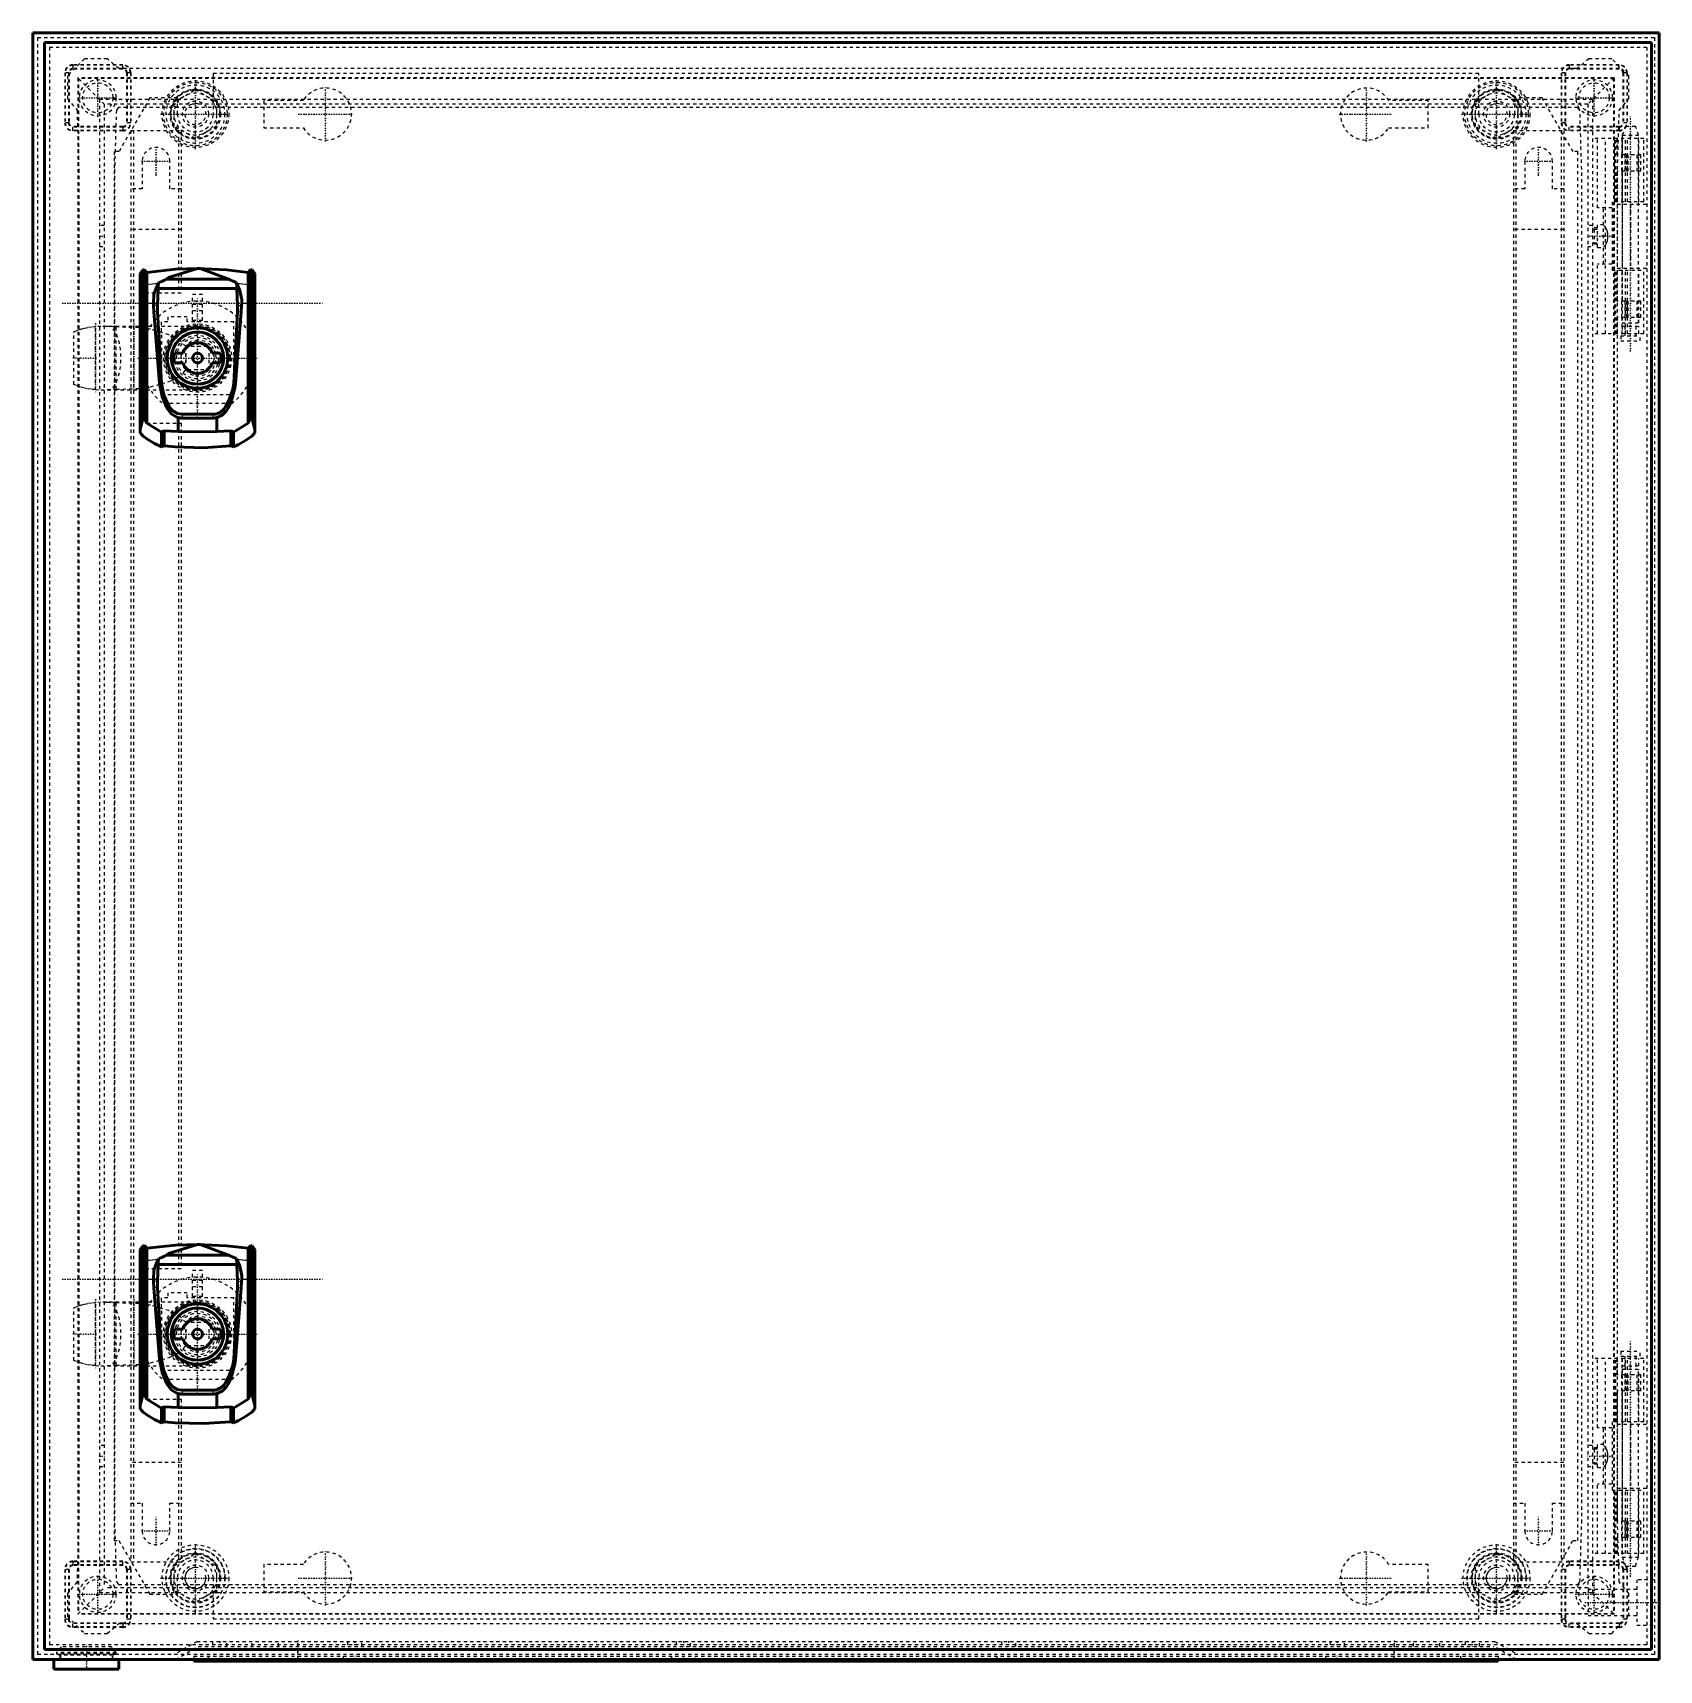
# Model space of a CAD drawing. Header units: millimetres. Extents: x -250 to 250, y -253 to 250.
import ezdxf

# ---------------------------------------------------------------- set-up
doc = ezdxf.new("R2010")
doc.units = ezdxf.units.MM
doc.linetypes.add('Center', pattern=[1.5, 0.45, -0.5, 0.05, -0.5])
doc.linetypes.add('Dashed', pattern=[2, 1, -1])
for name, color, linetype, lineweight in [('AM_0', 7, 'Continuous', 50), ('AM_4', 3, 'Continuous', 25), ('AM_5', 3, 'Continuous', 25), ('AM_7', 7, 'Center', 25), ('AM_9', 6, 'Dashed', 25)]:
    doc.layers.add(name, color=color, linetype=linetype, lineweight=lineweight)

# ---------------------------------------------------------------- blocks, each defined once
blk = doc.blocks.new('1_0000_00168553_2__0_in_1350_000_2__0')
at = {"layer": 'AM_0'}
for p, q in [((-243.5, -250), (-243.5, -253)), ((-223.5, -253), (-223.5, -250)), ((-223.5, -253), (-243.5, -253))]:
    blk.add_line(p, q, dxfattribs=at)
at = {"layer": 'AM_7'}
blk.add_line((-233.5, -245.81), (-233.5, -253.34), dxfattribs=at)
at = {"layer": 'AM_9'}
for p, q in [((-241.25, -246.15), (-242.65, -247.89)), ((-225.75, -246.15), (-241.25, -246.15)), ((-224.35, -247.89), (-225.75, -246.15)), ((-242.65, -247.89), (-242.65, -248.3)), ((-224.35, -247.89), (-242.65, -247.89)), ((-242.65, -248.3), (-241.65, -248.7)), ((-224.35, -248.3), (-242.65, -248.3)), ((-241.65, -248.7), (-241.65, -250)), ((-225.35, -248.7), (-241.65, -248.7)), ((-225.35, -248.7), (-224.35, -248.3)), ((-225.35, -250), (-225.35, -248.7)), ((-224.35, -248.3), (-224.35, -247.89))]:
    blk.add_line(p, q, dxfattribs=at)
blk = doc.blocks.new('2_155X_02_00_P6__2__0_in_1350_000_2__0')
at = {"layer": 'AM_7'}
for p, q in [((-160, 216.6), (-160, 233.4)), ((160, 216.6), (160, 233.4)), ((-168.4, 225), (-151.6, 225)), ((151.6, 225), (168.4, 225)), ((-160, -233.4), (-160, -216.6)), ((160, -233.4), (160, -216.6)), ((-168.4, -225), (-151.6, -225)), ((151.6, -225), (168.4, -225))]:
    blk.add_line(p, q, dxfattribs=at)
at = {"layer": 'AM_9'}
for p, q in [((-194.5, 237.5), (-194.5, 225)), ((194.5, 237.5), (-194.5, 237.5)), ((194.5, 225), (194.5, 237.5)), ((-213.97, 230), (-223.5, 213.5)), ((-205.5, 230), (-213.97, 230)), ((-205.5, 225), (-205.5, 230)), ((-166.81, 229.2), (-179, 229.2)), ((-179, 229.2), (-179, 220.8)), ((179, 229.2), (166.81, 229.2)), ((179, 220.8), (179, 229.2)), ((213.97, 230), (205.5, 230)), ((205.5, 230), (205.5, 225)), ((223.5, 213.5), (213.97, 230)), ((-179, 220.8), (-166.81, 220.8)), ((166.81, 220.8), (179, 220.8)), ((-223.5, 213.5), (-225, 213.5)), ((-225, 213.5), (-225, -213.5)), ((225, 213.5), (223.5, 213.5)), ((225, -213.5), (225, 213.5)), ((-225, -213.5), (-223.5, -213.5)), ((-223.5, -213.5), (-213.97, -230)), ((213.97, -230), (223.5, -213.5)), ((223.5, -213.5), (225, -213.5)), ((-179, -220.8), (-179, -229.2)), ((-166.81, -220.8), (-179, -220.8)), ((179, -220.8), (166.81, -220.8)), ((179, -229.2), (179, -220.8)), ((-205.5, -230), (-205.5, -225)), ((-194.5, -225), (-194.5, -237.5)), ((194.5, -237.5), (194.5, -225)), ((205.5, -225), (205.5, -230)), ((-213.97, -230), (-205.5, -230)), ((-179, -229.2), (-166.81, -229.2)), ((166.81, -229.2), (179, -229.2)), ((205.5, -230), (213.97, -230)), ((-194.5, -237.5), (194.5, -237.5))]:
    blk.add_line(p, q, dxfattribs=at)
for centre, radius, start, end in [((-160, 225), 8, 211.6682, 148.3318), ((160, 225), 8, 31.6682, 328.3318), ((-200, 225), 5.5, 180, 360), ((200, 225), 5.5, 180, 360), ((-200, -225), 5.5, 0, 180), ((-160, -225), 8, 211.6682, 148.3318), ((160, -225), 8, 31.6682, 328.3318), ((200, -225), 5.5, 0, 180)]:
    blk.add_arc(centre, radius, start, end, dxfattribs=at)
blk = doc.blocks.new('3_1XX2_04_00_2_2__P5_0_in_1350_000_2__0')
at = {"layer": 'AM_0'}
for p, q in [((-200.5, -250), (-200.5, -250.5)), ((-200.5, -250.5), (200.5, -250.5)), ((200.5, -250), (200.5, -250.5))]:
    blk.add_line(p, q, dxfattribs=at)
at = {"layer": 'AM_4'}
for p, q in [((-168.5, -250), (-168.5, -250.5)), ((168.5, -250), (168.5, -250.5))]:
    blk.add_line(p, q, dxfattribs=at)
at = {"layer": 'AM_7'}
for p, q in [((-192.5, -250.575), (-192.5, -248.925)), ((-151, -250.575), (-151, -248.925)), ((-50, -250.575), (-50, -248.925)), ((50, -250.575), (50, -248.925)), ((151, -250.575), (151, -248.925)), ((192.5, -250.575), (192.5, -248.925))]:
    blk.add_line(p, q, dxfattribs=at)
at = {"layer": 'AM_9'}
for p, q in [((-200.5, -249), (200.5, -249)), ((-200.5, -249), (-200.5, -250)), ((-196.1, -249), (-196.1, -250.5)), ((-188.9, -250.5), (-188.9, -249)), ((-154.6, -249), (-154.6, -250.5)), ((-147.4, -250.5), (-147.4, -249)), ((-53.6, -249), (-53.6, -250.5)), ((-46.4, -250.5), (-46.4, -249)), ((46.4, -249), (46.4, -250.5)), ((53.6, -250.5), (53.6, -249)), ((147.4, -249), (147.4, -250.5)), ((154.6, -250.5), (154.6, -249)), ((188.9, -249), (188.9, -250.5)), ((196.1, -250.5), (196.1, -249)), ((200.5, -249), (200.5, -250))]:
    blk.add_line(p, q, dxfattribs=at)
blk = doc.blocks.new('4_1XXX_01_051_2__P8_1_0_in_1350_000_2__0')
at = {"layer": 'AM_0'}
for p, q in [((-203.8, -148.5), (-206.44, -148.5)), ((-192.25, -148.5), (-194.89, -148.5)), ((-206.44, -151.5), (-203.8, -151.5)), ((-194.89, -151.5), (-192.25, -151.5))]:
    blk.add_line(p, q, dxfattribs=at)
for radius in [8, 1.5]:
    blk.add_circle((-199.35, -150), radius, dxfattribs=at)
for radius, start, end in [(4.7, 18.6115, 161.3885), (7.25, 168.0595, 191.9405), (7.25, 348.0595, 11.9405), (4.7, 198.6115, 341.3885)]:
    blk.add_arc((-199.35, -150), radius, start, end, dxfattribs=at)
at = {"layer": 'AM_9'}
for p, q in [((-202.4, -146.45), (-202.9, -146.95)), ((-202.9, -146.48), (-202.9, -153.52)), ((-196.3, -146.45), (-202.4, -146.45)), ((-195.8, -146.95), (-196.3, -146.45)), ((-195.8, -153.52), (-195.8, -146.48)), ((-202.9, -153.05), (-202.4, -153.55)), ((-202.4, -153.55), (-196.3, -153.55)), ((-196.3, -153.55), (-195.8, -153.05))]:
    blk.add_line(p, q, dxfattribs=at)
for radius in [7, 6.4, 5]:
    blk.add_circle((-199.35, -150), radius, dxfattribs=at)
blk = doc.blocks.new('5_1XXX_01_05_2__P8_1_0_in_1350_000_2__0')
at = {"layer": 'AM_0'}
for p, q in [((-216.19, -122.84), (-217, -123.99)), ((-217, -123.99), (-217, -172.99)), ((-217, -124.84), (-216.48, -127.18)), ((-216.19, -122.84), (-215.69, -122.75)), ((-216.19, -129), (-216.19, -122.84)), ((-214.94, -123.65), (-215.69, -122.75)), ((-215.69, -168.56), (-215.69, -122.75)), ((-214.94, -170), (-214.94, -123.65)), ((-189.68, -125.74), (-209.02, -125.74)), ((-183, -122.75), (-183.75, -123.65)), ((-183.75, -170), (-183.75, -123.65)), ((-183, -122.75), (-182.5, -122.84)), ((-183, -168.56), (-183, -122.75)), ((-181.7, -123.99), (-182.5, -122.84)), ((-182.5, -129), (-182.5, -122.84)), ((-182.21, -127.18), (-181.7, -124.84)), ((-181.7, -123.99), (-181.7, -172.99)), ((-211.45, -128.6), (-211.61, -133.79)), ((-211.23, -126.76), (-211.46, -127.13)), ((-187.25, -128.6), (-211.45, -128.6)), ((-187.24, -127.13), (-187.46, -126.76)), ((-187.09, -133.79), (-187.25, -128.6)), ((-216.03, -168.28), (-216.03, -133.09)), ((-212.92, -133.09), (-212.89, -133.86)), ((-212.89, -133.86), (-212.76, -135.77)), ((-212.76, -135.77), (-211.03, -157.8)), ((-211.61, -133.79), (-211.62, -135.67)), ((-211.62, -135.67), (-210.47, -157.75)), ((-188.23, -157.75), (-187.08, -135.67)), ((-187.67, -157.8), (-185.93, -135.77)), ((-187.08, -135.67), (-187.09, -133.79)), ((-185.93, -135.77), (-185.81, -133.86)), ((-185.81, -133.86), (-185.77, -133.09)), ((-182.67, -133.09), (-182.67, -168.28)), ((-209.75, -163.07), (-208.86, -165.16)), ((-209.08, -162.76), (-208.08, -164.8)), ((-190.61, -164.8), (-189.62, -162.76)), ((-189.84, -165.16), (-188.95, -163.07)), ((-217, -171.9), (-216.03, -168.28)), ((-216.03, -168.28), (-215.69, -168.56)), ((-214.94, -170), (-215.69, -168.56)), ((-214.94, -170), (-210.38, -172.8)), ((-205.32, -168.3), (-205.32, -172.53)), ((-204.09, -167.28), (-194.6, -167.28)), ((-204.09, -168.44), (-194.6, -168.44)), ((-193.38, -172.53), (-193.38, -168.3)), ((-188.32, -172.8), (-183.75, -170)), ((-183, -168.56), (-183.75, -170)), ((-183, -168.56), (-182.67, -168.28)), ((-182.67, -168.28), (-181.7, -171.9)), ((-216.04, -173.98), (-217, -172.99)), ((-209.59, -172.35), (-210.38, -172.8)), ((-210.38, -172.8), (-210.38, -177.3)), ((-209.59, -172.35), (-209.59, -177.01)), ((-209.59, -172.35), (-205.32, -172.53)), ((-193.38, -172.53), (-189.11, -172.35)), ((-189.11, -172.35), (-189.11, -177.01)), ((-188.32, -172.8), (-189.11, -172.35)), ((-188.32, -172.8), (-188.32, -177.3)), ((-181.7, -172.99), (-182.65, -173.98)), ((-210.38, -177.3), (-209.59, -177.01)), ((-189.11, -177.01), (-188.32, -177.3))]:
    blk.add_line(p, q, dxfattribs=at)
for points in [[(-214.94, -123.65), (-206.1, -122.67), (-199.35, -122.45)], [(-209.02, -125.74), (-209.5, -126.06), (-210.07, -126.32), (-210.65, -126.55), (-211.23, -126.76)], [(-199.35, -122.45), (-208.24, -125.23), (-209.02, -125.74)], [(-199.35, -122.45), (-190.46, -122.84), (-183.75, -123.65)], [(-189.68, -125.74), (-198.56, -122.47), (-199.35, -122.45)], [(-187.46, -126.76), (-188.44, -126.4), (-189.38, -125.95), (-189.53, -125.85), (-189.68, -125.74)], [(-216.19, -129), (-216.26, -128.45), (-216.34, -127.94), (-216.42, -127.46), (-216.48, -127.18)], [(-216.19, -129), (-216.04, -131.97), (-216.03, -133.09)], [(-212.92, -133.09), (-212.74, -130.48), (-212, -128.15), (-211.46, -127.13)], [(-211.23, -126.76), (-211.34, -127.17), (-211.41, -127.59), (-211.45, -128.02), (-211.46, -128.46), (-211.45, -128.6)], [(-187.25, -128.6), (-187.24, -128.16), (-187.27, -127.73), (-187.33, -127.31), (-187.42, -126.89), (-187.46, -126.76)], [(-187.24, -127.13), (-186.29, -129.18), (-185.77, -132.11), (-185.77, -133.09)], [(-182.67, -133.09), (-182.58, -130.03), (-182.5, -129)], [(-182.21, -127.18), (-182.3, -127.63), (-182.39, -128.12), (-182.46, -128.65), (-182.5, -129)], [(-211.03, -157.8), (-210.22, -161.83), (-209.75, -163.07)], [(-210.47, -157.75), (-209.7, -161.28), (-209.08, -162.76)], [(-189.62, -162.76), (-188.51, -159.58), (-188.23, -157.75)], [(-188.95, -163.07), (-187.84, -159.22), (-187.67, -157.8)], [(-208.86, -165.16), (-208.62, -165.65), (-207.45, -167.12), (-205.87, -168.11), (-205.32, -168.3)], [(-208.08, -164.8), (-207.83, -165.25), (-206.83, -166.34), (-205.52, -167.04), (-204.09, -167.28)], [(-194.6, -167.28), (-193.79, -167.2), (-192.38, -166.68), (-191.23, -165.73), (-190.61, -164.8)], [(-193.38, -168.3), (-191.8, -167.56), (-190.5, -166.31), (-189.84, -165.16)], [(-210.38, -177.3), (-212.54, -176.24), (-214.6, -175), (-216.04, -173.98)], [(-205.32, -172.53), (-196.77, -172.72), (-193.38, -172.53)], [(-182.65, -173.98), (-184.63, -175.35), (-186.72, -176.54), (-188.32, -177.3)], [(-189.11, -177.01), (-197.64, -177.54), (-206.19, -177.31), (-209.59, -177.01)]]:
    blk.add_lwpolyline(points, dxfattribs=at)
for radius in [9.28, 8.05]:
    blk.add_circle((-199.35, -150), radius, dxfattribs=at)
for centre, start, end in [((-204.09, -162.94), 257.1377, 270), ((-194.6, -162.94), 270, 282.8623)]:
    blk.add_arc(centre, 5.5, start, end, dxfattribs=at)
at = {"layer": 'AM_4'}
for p, q in [((-216.48, -127.18), (-216.19, -126.91)), ((-215.69, -126.86), (-214.94, -127.43)), ((-183.75, -127.43), (-183, -126.86)), ((-182.5, -126.91), (-182.21, -127.18)), ((-215.69, -133.09), (-212.92, -133.09)), ((-211.61, -133.79), (-212.89, -133.86)), ((-211.62, -135.67), (-212.76, -135.77)), ((-187.09, -133.79), (-185.81, -133.86)), ((-187.08, -135.67), (-185.93, -135.77)), ((-185.77, -133.09), (-183, -133.09)), ((-210.47, -157.75), (-211.03, -157.8)), ((-188.23, -157.75), (-187.67, -157.8)), ((-209.08, -162.76), (-209.75, -163.07)), ((-208.08, -164.8), (-208.86, -165.16)), ((-190.61, -164.8), (-189.84, -165.16)), ((-189.62, -162.76), (-188.95, -163.07)), ((-204.09, -167.28), (-204.09, -168.44)), ((-194.6, -167.28), (-194.6, -168.44))]:
    blk.add_line(p, q, dxfattribs=at)
for major_axis, start_param, end_param in [((-103, 0), -1.411451, -1.406532), ((-102, 0), -1.451761, -1.417322), ((-102, 0), 4.558914, 4.593353), ((-103, 0), 4.548125, 4.553043)]:
    blk.add_ellipse((-199.35, -192.23), major_axis=major_axis, ratio=0.642788, start_param=start_param, end_param=end_param, dxfattribs=at)
at = {"layer": 'AM_7'}
for p, q in [((-241, -133.09), (-160.7, -133.09)), ((-199.35, -168.38), (-199.35, -131.62)), ((-230.73, -139.28), (-230.73, -160.72)), ((-218.88, -139.28), (-218.88, -160.72)), ((-230.38, -150), (-237.87, -150)), ((-217.72, -150), (-180.97, -150))]:
    blk.add_line(p, q, dxfattribs=at)
at = {"layer": 'AM_9'}
for p, q in [((-200.85, -138.47), (-200.85, -130.5)), ((-197.85, -130.5), (-200.85, -130.5)), ((-197.85, -138.47), (-197.85, -130.5)), ((-197.85, -133.5), (-200.85, -133.5)), ((-197.85, -135.5), (-200.85, -135.5)), ((-229.02, -140.25), (-230.73, -140.29)), ((-230.73, -159.71), (-230.73, -140.29)), ((-227.14, -140.29), (-229.02, -140.25)), ((-199.44, -140.25), (-228.98, -140.25)), ((-224.35, -140.43), (-227.14, -140.29)), ((-224.35, -159.57), (-224.35, -140.43)), ((-197.85, -138.47), (-200.85, -138.47)), ((-237.35, -158.1), (-237.35, -141.9)), ((-210.35, -157.86), (-210.35, -142.14)), ((-202.93, -153.57), (-202.93, -146.43)), ((-207.45, -155.42), (-207.04, -155.97)), ((-230.73, -159.71), (-229.05, -159.75)), ((-229.05, -159.75), (-227.14, -159.71)), ((-229.02, -159.75), (-199.44, -159.75)), ((-227.14, -159.71), (-224.35, -159.57)), ((-199.25, -159.75), (-199.35, -159.75)), ((-188.85, -164), (-209.85, -164))]:
    blk.add_line(p, q, dxfattribs=at)
for points in [[(-237.35, -141.9), (-236.3, -141.46), (-235.2, -141.08), (-234.06, -140.77), (-232.88, -140.53), (-231.68, -140.36), (-230.73, -140.29)], [(-210.35, -142.14), (-213.79, -141.14), (-217.43, -140.65), (-224.35, -140.43)], [(-199.25, -140.25), (-201.29, -140.48), (-201.43, -140.51)], [(-202.93, -146.43), (-204.59, -144.72), (-206.26, -143.64), (-208.12, -142.81), (-210.35, -142.14)], [(-205.79, -142.73), (-206.23, -143.13), (-207.45, -144.58)], [(-202.93, -153.57), (-201.6, -154.92), (-199.95, -155.5), (-197.81, -155.34), (-195.91, -154.44), (-194.62, -153.18), (-193.86, -151.75), (-193.56, -150.09), (-193.76, -148.57), (-194.36, -147.21), (-195.32, -146.04), (-196.99, -144.95), (-199.22, -144.46), (-201.28, -144.9), (-202.59, -145.94), (-202.93, -146.43)], [(-210.35, -157.86), (-207.84, -157.09), (-205.44, -155.88), (-203.55, -154.33), (-202.93, -153.57)], [(-230.73, -159.71), (-231.94, -159.6), (-233.14, -159.42), (-234.31, -159.17), (-235.45, -158.84), (-236.53, -158.45), (-237.35, -158.1)], [(-224.35, -159.57), (-217.35, -159.35), (-213.79, -158.86), (-210.35, -157.86)], [(-199.67, -159.74), (-199.36, -159.75), (-199.25, -159.75)]]:
    blk.add_lwpolyline(points, dxfattribs=at)
for radius in [10.5, 10.05, 10, 9.75, 5.05]:
    blk.add_circle((-199.35, -150), radius, dxfattribs=at)
blk.add_arc((-199.35, -150), 17.5, 306.8699, 233.1301, dxfattribs=at)
blk.add_ellipse((-226.78, -150), major_axis=(0, -9.75), ratio=0.394904, start_param=6.189233, end_param=9.51873, dxfattribs=at)
blk = doc.blocks.new('6_1XXX_01_051_2__P8_2_0_in_1350_000_2__0')
at = {"layer": 'AM_0'}
for p, q in [((-203.8, 151.5), (-206.44, 151.5)), ((-192.25, 151.5), (-194.89, 151.5)), ((-206.44, 148.5), (-203.8, 148.5)), ((-194.89, 148.5), (-192.25, 148.5))]:
    blk.add_line(p, q, dxfattribs=at)
for radius in [8, 1.5]:
    blk.add_circle((-199.35, 150), radius, dxfattribs=at)
for radius, start, end in [(7.25, 168.0595, 191.9405), (4.7, 18.6115, 161.3885), (7.25, 348.0595, 11.9405), (4.7, 198.6115, 341.3885)]:
    blk.add_arc((-199.35, 150), radius, start, end, dxfattribs=at)
at = {"layer": 'AM_9'}
for p, q in [((-202.4, 153.55), (-202.9, 153.05)), ((-202.9, 153.52), (-202.9, 146.48)), ((-196.3, 153.55), (-202.4, 153.55)), ((-195.8, 153.05), (-196.3, 153.55)), ((-195.8, 146.48), (-195.8, 153.52)), ((-202.9, 146.95), (-202.4, 146.45)), ((-202.4, 146.45), (-196.3, 146.45)), ((-196.3, 146.45), (-195.8, 146.95))]:
    blk.add_line(p, q, dxfattribs=at)
for radius in [7, 6.4, 5]:
    blk.add_circle((-199.35, 150), radius, dxfattribs=at)
blk = doc.blocks.new('7_1XXX_01_05_2__P8_2_0_in_1350_000_2__0')
at = {"layer": 'AM_0'}
for p, q in [((-216.19, 177.16), (-217, 176.01)), ((-216.19, 177.16), (-215.69, 177.25)), ((-216.19, 171), (-216.19, 177.16)), ((-214.94, 176.35), (-215.69, 177.25)), ((-215.69, 131.44), (-215.69, 177.25)), ((-214.94, 130), (-214.94, 176.35)), ((-183, 177.25), (-183.75, 176.35)), ((-183.75, 130), (-183.75, 176.35)), ((-183, 177.25), (-182.5, 177.16)), ((-183, 131.44), (-183, 177.25)), ((-181.7, 176.01), (-182.5, 177.16)), ((-182.5, 171), (-182.5, 177.16)), ((-217, 176.01), (-217, 127.01)), ((-217, 175.16), (-216.48, 172.82)), ((-211.45, 171.4), (-211.61, 166.21)), ((-211.23, 173.24), (-211.46, 172.87)), ((-187.25, 171.4), (-211.45, 171.4)), ((-189.68, 174.26), (-209.02, 174.26)), ((-187.24, 172.87), (-187.46, 173.24)), ((-187.09, 166.21), (-187.25, 171.4)), ((-182.21, 172.82), (-181.7, 175.16)), ((-181.7, 176.01), (-181.7, 127.01)), ((-216.03, 131.72), (-216.03, 166.91)), ((-212.92, 166.91), (-212.89, 166.14)), ((-212.89, 166.14), (-212.76, 164.23)), ((-211.61, 166.21), (-211.62, 164.33)), ((-187.08, 164.33), (-187.09, 166.21)), ((-185.93, 164.23), (-185.81, 166.14)), ((-185.81, 166.14), (-185.77, 166.91)), ((-182.67, 166.91), (-182.67, 131.72)), ((-212.76, 164.23), (-211.03, 142.2)), ((-211.62, 164.33), (-210.47, 142.25)), ((-188.23, 142.25), (-187.08, 164.33)), ((-187.67, 142.2), (-185.93, 164.23)), ((-209.75, 136.93), (-208.86, 134.84)), ((-209.08, 137.24), (-208.08, 135.2)), ((-190.61, 135.2), (-189.62, 137.24)), ((-189.84, 134.84), (-188.95, 136.93)), ((-217, 128.1), (-216.03, 131.72)), ((-216.03, 131.72), (-215.69, 131.44)), ((-214.94, 130), (-215.69, 131.44)), ((-205.32, 131.7), (-205.32, 127.47)), ((-204.09, 132.72), (-194.6, 132.72)), ((-204.09, 131.56), (-194.6, 131.56)), ((-193.38, 127.47), (-193.38, 131.7)), ((-183, 131.44), (-183.75, 130)), ((-183, 131.44), (-182.67, 131.72)), ((-182.67, 131.72), (-181.7, 128.1)), ((-216.04, 126.02), (-217, 127.01)), ((-214.94, 130), (-210.38, 127.2)), ((-209.59, 127.65), (-210.38, 127.2)), ((-210.38, 127.2), (-210.38, 122.7)), ((-209.59, 127.65), (-209.59, 122.99)), ((-209.59, 127.65), (-205.32, 127.47)), ((-193.38, 127.47), (-189.11, 127.65)), ((-189.11, 127.65), (-189.11, 122.99)), ((-188.32, 127.2), (-189.11, 127.65)), ((-188.32, 127.2), (-183.75, 130)), ((-188.32, 127.2), (-188.32, 122.7)), ((-181.7, 127.01), (-182.65, 126.02)), ((-210.38, 122.7), (-209.59, 122.99)), ((-189.11, 122.99), (-188.32, 122.7))]:
    blk.add_line(p, q, dxfattribs=at)
for points in [[(-214.94, 176.35), (-206.1, 177.33), (-199.35, 177.55)], [(-199.35, 177.55), (-208.24, 174.77), (-209.02, 174.26)], [(-199.35, 177.55), (-190.46, 177.16), (-183.75, 176.35)], [(-189.68, 174.26), (-198.56, 177.53), (-199.35, 177.55)], [(-216.19, 171), (-216.26, 171.55), (-216.34, 172.06), (-216.42, 172.54), (-216.48, 172.82)], [(-212.92, 166.91), (-212.74, 169.52), (-212, 171.85), (-211.46, 172.87)], [(-211.23, 173.24), (-211.34, 172.83), (-211.41, 172.41), (-211.45, 171.98), (-211.46, 171.54), (-211.45, 171.4)], [(-209.02, 174.26), (-209.5, 173.94), (-210.07, 173.68), (-210.65, 173.45), (-211.23, 173.24)], [(-187.46, 173.24), (-188.44, 173.6), (-189.38, 174.05), (-189.53, 174.15), (-189.68, 174.26)], [(-187.25, 171.4), (-187.24, 171.84), (-187.27, 172.27), (-187.33, 172.69), (-187.42, 173.11), (-187.46, 173.24)], [(-187.24, 172.87), (-186.29, 170.82), (-185.77, 167.89), (-185.77, 166.91)], [(-182.21, 172.82), (-182.3, 172.37), (-182.39, 171.88), (-182.46, 171.35), (-182.5, 171)], [(-216.19, 171), (-216.04, 168.03), (-216.03, 166.91)], [(-182.67, 166.91), (-182.58, 169.97), (-182.5, 171)], [(-211.03, 142.2), (-210.22, 138.17), (-209.75, 136.93)], [(-210.47, 142.25), (-209.7, 138.72), (-209.08, 137.24)], [(-189.62, 137.24), (-188.51, 140.42), (-188.23, 142.25)], [(-188.95, 136.93), (-187.84, 140.78), (-187.67, 142.2)], [(-208.86, 134.84), (-208.62, 134.35), (-207.45, 132.88), (-205.87, 131.89), (-205.32, 131.7)], [(-208.08, 135.2), (-207.83, 134.75), (-206.83, 133.66), (-205.52, 132.96), (-204.09, 132.72)], [(-194.6, 132.72), (-193.79, 132.8), (-192.38, 133.32), (-191.23, 134.27), (-190.61, 135.2)], [(-193.38, 131.7), (-191.8, 132.44), (-190.5, 133.69), (-189.84, 134.84)], [(-210.38, 122.7), (-212.54, 123.76), (-214.6, 125), (-216.04, 126.02)], [(-205.32, 127.47), (-196.77, 127.28), (-193.38, 127.47)], [(-182.65, 126.02), (-184.63, 124.65), (-186.72, 123.46), (-188.32, 122.7)], [(-189.11, 122.99), (-197.64, 122.46), (-206.19, 122.69), (-209.59, 122.99)]]:
    blk.add_lwpolyline(points, dxfattribs=at)
for radius in [9.28, 8.05]:
    blk.add_circle((-199.35, 150), radius, dxfattribs=at)
for centre, start, end in [((-204.09, 137.06), 257.1377, 270), ((-194.6, 137.06), 270, 282.8623)]:
    blk.add_arc(centre, 5.5, start, end, dxfattribs=at)
at = {"layer": 'AM_4'}
for p, q in [((-216.48, 172.82), (-216.19, 173.09)), ((-215.69, 173.14), (-214.94, 172.57)), ((-183.75, 172.57), (-183, 173.14)), ((-182.5, 173.09), (-182.21, 172.82)), ((-215.69, 166.91), (-212.92, 166.91)), ((-211.61, 166.21), (-212.89, 166.14)), ((-187.09, 166.21), (-185.81, 166.14)), ((-185.77, 166.91), (-183, 166.91)), ((-211.62, 164.33), (-212.76, 164.23)), ((-187.08, 164.33), (-185.93, 164.23)), ((-210.47, 142.25), (-211.03, 142.2)), ((-188.23, 142.25), (-187.67, 142.2)), ((-209.08, 137.24), (-209.75, 136.93)), ((-189.62, 137.24), (-188.95, 136.93)), ((-208.08, 135.2), (-208.86, 134.84)), ((-204.09, 132.72), (-204.09, 131.56)), ((-194.6, 132.72), (-194.6, 131.56)), ((-190.61, 135.2), (-189.84, 134.84))]:
    blk.add_line(p, q, dxfattribs=at)
for major_axis, start_param, end_param in [((-103, 0), -1.411451, -1.406532), ((-102, 0), -1.451761, -1.417322), ((-102, 0), 4.558914, 4.593353), ((-103, 0), 4.548125, 4.553043)]:
    blk.add_ellipse((-199.35, 107.77), major_axis=major_axis, ratio=0.642788, start_param=start_param, end_param=end_param, dxfattribs=at)
at = {"layer": 'AM_7'}
for p, q in [((-241, 166.91), (-160.7, 166.91)), ((-199.35, 131.62), (-199.35, 168.37)), ((-230.73, 160.72), (-230.73, 139.28)), ((-218.88, 160.72), (-218.88, 139.28)), ((-230.38, 150), (-237.87, 150)), ((-217.72, 150), (-180.97, 150))]:
    blk.add_line(p, q, dxfattribs=at)
at = {"layer": 'AM_9'}
for p, q in [((-200.85, 161.53), (-200.85, 169.5)), ((-197.85, 169.5), (-200.85, 169.5)), ((-197.85, 166.5), (-200.85, 166.5)), ((-197.85, 161.53), (-197.85, 169.5)), ((-197.85, 164.5), (-200.85, 164.5)), ((-197.85, 161.53), (-200.85, 161.53)), ((-237.35, 141.9), (-237.35, 158.1)), ((-229.02, 159.75), (-230.73, 159.71)), ((-230.73, 140.29), (-230.73, 159.71)), ((-227.14, 159.71), (-229.02, 159.75)), ((-199.44, 159.75), (-228.98, 159.75)), ((-224.35, 159.57), (-227.14, 159.71)), ((-224.35, 140.43), (-224.35, 159.57)), ((-210.35, 142.14), (-210.35, 157.86)), ((-202.93, 146.43), (-202.93, 153.57)), ((-207.45, 144.58), (-207.04, 144.03)), ((-230.73, 140.29), (-229.05, 140.25)), ((-229.05, 140.25), (-227.14, 140.29)), ((-229.02, 140.25), (-199.44, 140.25)), ((-227.14, 140.29), (-224.35, 140.43)), ((-188.85, 136), (-209.85, 136)), ((-199.25, 140.25), (-199.35, 140.25))]:
    blk.add_line(p, q, dxfattribs=at)
for points in [[(-237.35, 158.1), (-236.3, 158.54), (-235.2, 158.92), (-234.06, 159.23), (-232.88, 159.47), (-231.68, 159.64), (-230.73, 159.71)], [(-210.35, 157.86), (-213.79, 158.86), (-217.43, 159.35), (-224.35, 159.57)], [(-202.93, 153.57), (-204.59, 155.28), (-206.26, 156.36), (-208.12, 157.19), (-210.35, 157.86)], [(-205.79, 157.27), (-206.23, 156.87), (-207.45, 155.42)], [(-199.25, 159.75), (-201.29, 159.52), (-201.43, 159.49)], [(-202.93, 146.43), (-201.6, 145.08), (-199.95, 144.5), (-197.81, 144.66), (-195.91, 145.56), (-194.62, 146.82), (-193.86, 148.25), (-193.56, 149.91), (-193.76, 151.43), (-194.36, 152.79), (-195.32, 153.96), (-196.99, 155.05), (-199.22, 155.54), (-201.28, 155.1), (-202.59, 154.06), (-202.93, 153.57)], [(-210.35, 142.14), (-207.84, 142.91), (-205.44, 144.12), (-203.55, 145.67), (-202.93, 146.43)], [(-230.73, 140.29), (-231.94, 140.4), (-233.14, 140.58), (-234.31, 140.83), (-235.45, 141.16), (-236.53, 141.55), (-237.35, 141.9)], [(-224.35, 140.43), (-217.35, 140.65), (-213.79, 141.14), (-210.35, 142.14)], [(-199.67, 140.26), (-199.36, 140.25), (-199.25, 140.25)]]:
    blk.add_lwpolyline(points, dxfattribs=at)
for radius in [10.5, 10.05, 10, 9.75, 5.05]:
    blk.add_circle((-199.35, 150), radius, dxfattribs=at)
blk.add_arc((-199.35, 150), 17.5, 306.8699, 233.1301, dxfattribs=at)
blk.add_ellipse((-226.78, 150), major_axis=(0, -9.75), ratio=0.394904, start_param=6.189233, end_param=9.51873, dxfattribs=at)
blk = doc.blocks.new('8_155X_01_01_2__P2_0_in_1350_000_2__0')
at = {"layer": 'AM_0'}
for p, q in [((-246.35, 247), (-246.35, -247)), ((-246.35, 247), (247.65, 247)), ((247.65, 247), (247.65, -247)), ((-246.35, -247), (247.65, -247))]:
    blk.add_line(p, q, dxfattribs=at)
at = {"layer": 'AM_7'}
for p, q in [((-212.1, 206.04), (-212.1, 214.96)), ((212.9, 206.04), (212.9, 214.96)), ((-216.56, 210.5), (-207.64, 210.5)), ((208.44, 210.5), (217.36, 210.5)), ((-212.1, -214.96), (-212.1, -206.04)), ((212.9, -214.96), (212.9, -206.04)), ((-216.56, -210.5), (-207.64, -210.5)), ((208.44, -210.5), (217.36, -210.5))]:
    blk.add_line(p, q, dxfattribs=at)
at = {"layer": 'AM_9'}
for p, q in [((246.15, 245.5), (-244.85, 245.5)), ((-244.85, 245.5), (-244.85, -245.5)), ((-234.08, 242), (-239.35, 236.73)), ((-227.1, 242), (-234.08, 242)), ((-223.49, 239), (-227.1, 242)), ((228.4, 242), (224.79, 239)), ((235.38, 242), (228.4, 242)), ((240.65, 236.73), (235.38, 242)), ((246.15, 245.5), (246.15, -245.5)), ((-239.35, 236.73), (-239.35, 229.75)), ((224.79, 239), (-223.49, 239)), ((240.65, 229.75), (240.65, 236.73)), ((-239.35, 229.75), (-236.39, 226.19)), ((-223.63, 227), (-224.3, 226.19)), ((224.94, 227), (-223.63, 227)), ((225.61, 226.19), (224.94, 227)), ((237.7, 226.19), (240.65, 229.75)), ((-236.39, 226.19), (-235.85, 208)), ((-224.3, 226.19), (-224.85, 208)), ((226.15, 208), (225.61, 226.19)), ((237.15, 208), (237.7, 226.19)), ((-219.85, 220), (-219.85, -220)), ((-219.85, 220), (-204.35, 220)), ((-219.05, 220), (-219.05, -220)), ((-205.15, 220), (-205.15, 170)), ((-204.35, 220), (-204.35, 170)), ((205.15, 220), (220.65, 220)), ((205.15, 220), (205.15, -220)), ((205.95, 220), (205.95, -220)), ((219.85, 220), (219.85, -220)), ((220.65, 220), (220.65, -220)), ((-235.85, 208), (-235.85, -208)), ((-224.85, 208), (-224.85, -208)), ((-216.35, 210.5), (-216.35, 202)), ((-207.85, 202), (-207.85, 210.5)), ((208.65, 210.5), (208.65, 202)), ((217.15, 202), (217.15, 210.5)), ((226.15, -208), (226.15, 208)), ((237.15, -208), (237.15, 208)), ((-216.35, 202), (-219.85, 202)), ((-204.35, 202), (-207.85, 202)), ((208.65, 202), (205.15, 202)), ((220.65, 202), (217.15, 202)), ((237.05, 197.35), (237.05, 177.65)), ((237.05, 197.35), (246.15, 197.35)), ((238.55, 197.35), (238.55, 177.65)), ((241.15, 197.35), (241.15, 177.65)), ((-204.35, 189.5), (-219.85, 189.5)), ((220.65, 189.5), (205.15, 189.5)), ((237.05, 177.65), (246.15, 177.65)), ((-204.35, 170), (-214.95, 170)), ((-214.95, 170), (-214.95, 130)), ((-208.5, 161.15), (-210.5, 161.15)), ((-210.5, 161.15), (-210.5, 138.85)), ((-208.5, 162.65), (-208.5, 161.15)), ((-202.5, 162.65), (-208.5, 162.65)), ((-202.5, 161.15), (-202.5, 162.65)), ((-188.2, 161.15), (-202.5, 161.15)), ((-188.2, 138.85), (-188.2, 161.15)), ((-210.5, 138.85), (-188.2, 138.85)), ((-214.95, 130), (-204.35, 130)), ((-205.15, 130), (-205.15, -130)), ((-204.35, 130), (-204.35, -130)), ((-204.35, -130), (-214.95, -130)), ((-214.95, -130), (-214.95, -170)), ((-210.5, -138.85), (-210.5, -161.15)), ((-208.5, -138.85), (-210.5, -138.85)), ((-208.5, -137.35), (-208.5, -138.85)), ((-202.5, -137.35), (-208.5, -137.35)), ((-202.5, -138.85), (-202.5, -137.35)), ((-188.2, -138.85), (-202.5, -138.85)), ((-188.2, -161.15), (-188.2, -138.85)), ((-210.5, -161.15), (-188.2, -161.15)), ((-214.95, -170), (-204.35, -170)), ((-205.15, -170), (-205.15, -220)), ((-204.35, -170), (-204.35, -220)), ((237.05, -177.65), (237.05, -197.35)), ((237.05, -177.65), (246.15, -177.65)), ((238.55, -177.65), (238.55, -197.35)), ((241.15, -177.65), (241.15, -197.35)), ((-204.35, -189.5), (-219.85, -189.5)), ((220.65, -189.5), (205.15, -189.5)), ((237.05, -197.35), (246.15, -197.35)), ((-219.85, -202), (-216.35, -202)), ((-216.35, -202), (-216.35, -210.5)), ((-207.85, -202), (-204.35, -202)), ((-207.85, -210.5), (-207.85, -202)), ((205.15, -202), (208.65, -202)), ((208.65, -202), (208.65, -210.5)), ((217.15, -202), (220.65, -202)), ((217.15, -210.5), (217.15, -202)), ((-235.85, -208), (-236.39, -226.19)), ((-224.85, -208), (-224.3, -226.19)), ((225.61, -226.19), (226.15, -208)), ((237.7, -226.19), (237.15, -208)), ((-219.85, -220), (-204.35, -220)), ((205.15, -220), (220.65, -220)), ((-236.39, -226.19), (-239.35, -229.75)), ((-224.3, -226.19), (-223.63, -227)), ((224.94, -227), (225.61, -226.19)), ((240.65, -229.75), (237.7, -226.19)), ((-239.35, -229.75), (-239.35, -236.73)), ((-223.63, -227), (224.94, -227)), ((240.65, -236.73), (240.65, -229.75)), ((-239.35, -236.73), (-234.08, -242)), ((-227.1, -242), (-223.49, -239)), ((-223.49, -239), (224.79, -239)), ((224.79, -239), (228.4, -242)), ((235.38, -242), (240.65, -236.73)), ((246.15, -245.5), (-244.85, -245.5)), ((-234.08, -242), (-227.1, -242)), ((228.4, -242), (235.38, -242))]:
    blk.add_line(p, q, dxfattribs=at)
for centre, start, end in [((-212.1, 210.5), 360, 180), ((212.9, 210.5), 360, 180), ((-212.1, -210.5), 180, 0), ((212.9, -210.5), 180, 0)]:
    blk.add_arc(centre, 4.25, start, end, dxfattribs=at)
blk = doc.blocks.new('9_1XXX_01_04_T_2__P7_0_in_1350_000_2__0')
at = {"layer": 'AM_5', "linetype": 'Dashed'}
for p, q in [((231, -185), (229.5, -185)), ((231, -190), (229.5, -190))]:
    blk.add_line(p, q, dxfattribs=at)
at = {"layer": 'AM_7'}
blk.add_line((241.15, -224.6), (241.15, -152), dxfattribs=at)
at = {"layer": 'AM_9'}
for p, q in [((238.15, -155.3), (244.15, -155.3)), ((238.15, -155.3), (238.15, -156.8)), ((244.15, -156.8), (244.15, -155.3)), ((245.25, -157.5), (229.5, -157.5)), ((231, -178.85), (231, -157.5)), ((233.5, -217.5), (233.5, -157.5)), ((236.38, -177), (236.38, -157.5)), ((236.67, -177), (236.67, -157.5)), ((237.05, -157.5), (237.05, -162.5)), ((237.08, -162.5), (237.08, -157.5)), ((238.15, -156.8), (244.15, -156.8)), ((238.55, -157.5), (238.55, -159.8)), ((238.55, -159.8), (243.75, -159.8)), ((238.55, -160.8), (243.75, -160.8)), ((238.55, -160.8), (238.55, -162.5)), ((238.57, -162.5), (238.57, -157.5)), ((238.65, -160.8), (238.65, -218.55)), ((239.4, -156.8), (239.4, -159.8)), ((239.65, -177), (239.65, -157.5)), ((240.2, -177), (240.2, -157.5)), ((242.9, -159.8), (242.9, -156.8)), ((243.65, -218.55), (243.65, -160.8)), ((243.75, -159.8), (243.75, -157.5)), ((243.75, -177), (243.75, -160.8)), ((245.25, -177), (245.25, -157.5)), ((239.41, -162.5), (237.05, -162.5)), ((238.41, -162.5), (238.41, -167.5)), ((239.41, -162.5), (239.41, -167.5)), ((244.38, -162.5), (239.89, -162.5)), ((239.89, -162.5), (239.89, -167.5)), ((240.35, -162.5), (240.35, -167.5)), ((243.2, -167.5), (243.2, -162.5)), ((244.38, -167.5), (244.38, -162.5)), ((239.41, -167.5), (237.05, -167.5)), ((237.05, -167.5), (237.05, -177)), ((237.08, -177), (237.08, -167.5)), ((238.55, -167.5), (238.55, -177)), ((238.57, -177), (238.57, -167.5)), ((244.38, -167.5), (239.89, -167.5)), ((235.48, -178.85), (231, -178.85)), ((232.9, -196.15), (232.9, -178.85)), ((235.48, -177), (235.48, -198)), ((245.25, -177), (235.48, -177)), ((231, -185.43), (229.95, -185.43)), ((229.95, -185.43), (229.95, -189.57)), ((232.9, -184), (231, -184)), ((231, -191), (231, -184)), ((229.95, -189.57), (231, -189.57)), ((231, -191), (232.9, -191)), ((235.48, -196.15), (231, -196.15)), ((231, -217.5), (231, -196.15)), ((235.48, -198), (245.25, -198)), ((236.38, -217.5), (236.38, -198)), ((236.67, -217.5), (236.67, -198)), ((237.05, -198), (237.05, -207.5)), ((237.08, -207.5), (237.08, -198)), ((238.55, -198), (238.55, -207.5)), ((238.57, -207.5), (238.57, -198)), ((239.65, -217.5), (239.65, -198)), ((240.2, -217.5), (240.2, -198)), ((243.75, -217.5), (243.75, -198)), ((245.25, -217.5), (245.25, -198)), ((239.41, -207.5), (237.05, -207.5)), ((238.41, -207.5), (238.41, -212.5)), ((239.41, -207.5), (239.41, -212.5)), ((239.89, -207.5), (239.89, -212.5)), ((244.38, -207.5), (239.89, -207.5)), ((240.35, -207.5), (240.35, -212.5)), ((243.2, -212.5), (243.2, -207.5)), ((244.38, -212.5), (244.38, -207.5)), ((239.41, -212.5), (237.05, -212.5)), ((237.05, -212.5), (237.05, -217.5)), ((237.08, -217.5), (237.08, -212.5)), ((238.55, -212.5), (238.55, -217.5)), ((238.57, -217.5), (238.57, -212.5)), ((244.38, -212.5), (239.89, -212.5)), ((245.25, -217.5), (229.5, -217.5)), ((238.65, -218.55), (239.65, -221.3)), ((238.65, -218.55), (243.65, -218.55)), ((239.65, -221.3), (242.65, -221.3)), ((242.65, -221.3), (243.65, -218.55))]:
    blk.add_line(p, q, dxfattribs=at)
blk.add_lwpolyline([(232.9, -184.21), (233.05, -184.33), (233.2, -184.47), (233.34, -184.63), (233.47, -184.82), (233.59, -185.03), (233.7, -185.25), (233.8, -185.5), (233.89, -185.75), (233.96, -186.02), (234.03, -186.31), (234.07, -186.6), (234.11, -186.9), (234.13, -187.2), (234.14, -187.5), (234.13, -187.81), (234.11, -188.11), (234.07, -188.41), (234.02, -188.7), (233.96, -188.98), (233.88, -189.25), (233.8, -189.51), (233.7, -189.75), (233.59, -189.98), (233.46, -190.18), (233.33, -190.37), (233.19, -190.53), (233.05, -190.67), (232.9, -190.79)], dxfattribs=at)
for centre, start, end in [((229.95, -184.98), 180, 270), ((229.95, -190.02), 90, 180)]:
    blk.add_arc(centre, 0.45, start, end, dxfattribs=at)
blk = doc.blocks.new('10_1XXX_01_04_B_2__P7_0_in_1350_000_2__0')
at = {"layer": 'AM_5', "linetype": 'Dashed'}
for p, q in [((231, 190), (229.5, 190)), ((231, 185), (229.5, 185))]:
    blk.add_line(p, q, dxfattribs=at)
at = {"layer": 'AM_7'}
blk.add_line((241.15, 152), (241.15, 224.6), dxfattribs=at)
at = {"layer": 'AM_9'}
for p, q in [((245.25, 217.5), (229.5, 217.5)), ((231, 196.15), (231, 217.5)), ((233.5, 157.5), (233.5, 217.5)), ((236.38, 198), (236.38, 217.5)), ((236.67, 198), (236.67, 217.5)), ((237.05, 217.5), (237.05, 212.5)), ((237.08, 212.5), (237.08, 217.5)), ((238.55, 217.5), (238.55, 212.5)), ((238.57, 212.5), (238.57, 217.5)), ((239.65, 221.3), (238.65, 218.55)), ((238.65, 218.55), (238.65, 160.8)), ((238.65, 218.55), (243.65, 218.55)), ((239.65, 221.3), (242.65, 221.3)), ((239.65, 198), (239.65, 217.5)), ((240.2, 198), (240.2, 217.5)), ((243.65, 218.55), (242.65, 221.3)), ((243.65, 160.8), (243.65, 218.55)), ((243.75, 198), (243.75, 217.5)), ((245.25, 198), (245.25, 217.5)), ((239.41, 212.5), (237.05, 212.5)), ((238.41, 212.5), (238.41, 207.5)), ((239.41, 212.5), (239.41, 207.5)), ((244.38, 212.5), (239.89, 212.5)), ((239.89, 212.5), (239.89, 207.5)), ((240.35, 212.5), (240.35, 207.5)), ((243.2, 207.5), (243.2, 212.5)), ((244.38, 207.5), (244.38, 212.5)), ((239.41, 207.5), (237.05, 207.5)), ((237.05, 207.5), (237.05, 198)), ((237.08, 198), (237.08, 207.5)), ((238.55, 207.5), (238.55, 198)), ((238.57, 198), (238.57, 207.5)), ((244.38, 207.5), (239.89, 207.5)), ((235.48, 198), (235.48, 177)), ((245.25, 198), (235.48, 198)), ((235.48, 196.15), (231, 196.15)), ((232.9, 178.85), (232.9, 196.15)), ((231, 189.57), (229.95, 189.57)), ((229.95, 189.57), (229.95, 185.43)), ((232.9, 191), (231, 191)), ((231, 184), (231, 191)), ((229.95, 185.43), (231, 185.43)), ((231, 184), (232.9, 184)), ((235.48, 178.85), (231, 178.85)), ((231, 157.5), (231, 178.85)), ((235.48, 177), (245.25, 177)), ((236.38, 157.5), (236.38, 177)), ((236.67, 157.5), (236.67, 177)), ((237.05, 177), (237.05, 167.5)), ((237.08, 167.5), (237.08, 177)), ((238.55, 177), (238.55, 167.5)), ((238.57, 167.5), (238.57, 177)), ((239.65, 157.5), (239.65, 177)), ((240.2, 157.5), (240.2, 177)), ((243.75, 160.8), (243.75, 177)), ((245.25, 157.5), (245.25, 177)), ((239.41, 167.5), (237.05, 167.5)), ((238.41, 167.5), (238.41, 162.5)), ((239.41, 167.5), (239.41, 162.5)), ((239.89, 167.5), (239.89, 162.5)), ((244.38, 167.5), (239.89, 167.5)), ((240.35, 167.5), (240.35, 162.5)), ((243.2, 162.5), (243.2, 167.5)), ((244.38, 162.5), (244.38, 167.5)), ((239.41, 162.5), (237.05, 162.5)), ((237.05, 162.5), (237.05, 157.5)), ((237.08, 157.5), (237.08, 162.5)), ((238.55, 162.5), (238.55, 160.8)), ((238.57, 157.5), (238.57, 162.5)), ((244.38, 162.5), (239.89, 162.5)), ((245.25, 157.5), (229.5, 157.5)), ((238.15, 156.8), (244.15, 156.8)), ((238.15, 156.8), (238.15, 155.3)), ((238.55, 160.8), (243.75, 160.8)), ((238.55, 159.8), (243.75, 159.8)), ((238.55, 159.8), (238.55, 157.5)), ((239.4, 159.8), (239.4, 156.8)), ((242.9, 156.8), (242.9, 159.8)), ((243.75, 157.5), (243.75, 159.8)), ((244.15, 155.3), (244.15, 156.8)), ((238.15, 155.3), (244.15, 155.3))]:
    blk.add_line(p, q, dxfattribs=at)
blk.add_lwpolyline([(232.9, 190.79), (233.05, 190.67), (233.2, 190.53), (233.34, 190.37), (233.47, 190.18), (233.59, 189.97), (233.7, 189.75), (233.8, 189.5), (233.89, 189.25), (233.96, 188.98), (234.03, 188.69), (234.07, 188.4), (234.11, 188.1), (234.13, 187.8), (234.14, 187.5), (234.13, 187.19), (234.11, 186.89), (234.07, 186.59), (234.02, 186.3), (233.96, 186.02), (233.88, 185.75), (233.8, 185.49), (233.7, 185.25), (233.59, 185.02), (233.46, 184.82), (233.33, 184.63), (233.19, 184.47), (233.05, 184.33), (232.9, 184.21)], dxfattribs=at)
for centre, start, end in [((229.95, 190.02), 180, 270), ((229.95, 184.98), 90, 180)]:
    blk.add_arc(centre, 0.45, start, end, dxfattribs=at)
blk = doc.blocks.new('11_1350_000_2__P1_0_in_1350_000_2__0')
at = {"layer": 'AM_0'}
for p, q in [((-250, 250), (-250, -250)), ((-250, 250), (250, 250)), ((250, 250), (250, -250)), ((-250, -250), (250, -250))]:
    blk.add_line(p, q, dxfattribs=at)
at = {"layer": 'AM_5', "linetype": 'Dashed'}
for centre in [(-200, 225), (200, 225)]:
    blk.add_arc(centre, 3.23, 75, 15, dxfattribs=at)
at = {"layer": 'AM_5'}
for centre in [(-200, -225), (200, -225)]:
    blk.add_arc(centre, 3.23, 75, 15, dxfattribs=at)
at = {"layer": 'AM_7'}
for p, q in [((-230, 224.12), (-230, 235.88)), ((-200, 214.24), (-200, 235.76)), ((200, 214.24), (200, 235.76)), ((230, 224.12), (230, 235.88)), ((-235.88, 230), (-224.12, 230)), ((224.12, 230), (235.88, 230)), ((-210.76, 225), (-189.24, 225)), ((189.24, 225), (210.76, 225)), ((-229.57, 187.5), (-227.93, 187.5)), ((235.8, 187.5), (227.93, 187.5)), ((-229.57, -187.5), (-227.93, -187.5)), ((235.8, -187.5), (227.93, -187.5)), ((-200, -235.76), (-200, -214.24)), ((200, -235.76), (200, -214.24)), ((-230, -235.88), (-230, -224.12)), ((-210.76, -225), (-189.24, -225)), ((189.24, -225), (210.76, -225)), ((230, -235.88), (230, -224.12)), ((-235.88, -230), (-224.12, -230)), ((224.12, -230), (235.88, -230)), ((227.08, -232.5), (249.52, -232.5)), ((-192.5, -244.43), (-192.5, -246.07)), ((-168.5, -244.23), (-168.5, -250.28)), ((-151, -244.43), (-151, -246.07)), ((-50, -244.43), (-50, -246.07)), ((50, -244.43), (50, -246.07)), ((151, -244.43), (151, -246.07)), ((168.5, -244.23), (168.5, -250.28)), ((192.5, -244.43), (192.5, -246.07))]:
    blk.add_line(p, q, dxfattribs=at)
at = {"layer": 'AM_9'}
for p, q in [((-248.5, 248.5), (248.5, 248.5)), ((-248.5, 248.5), (-248.5, -248.5)), ((248.5, 248.5), (248.5, -248.5)), ((-238.85, 237.67), (-240.17, 237.67)), ((-240.17, 237.67), (-240.17, 222.32)), ((-240, 237.67), (-240, 222.32)), ((-239.02, 237.67), (-239.02, 222.32)), ((-238.85, 237.67), (-238.85, 222.32)), ((-237.68, 240.17), (-237.68, 238.85)), ((-222.33, 240.17), (-237.68, 240.17)), ((-222.33, 240), (-237.68, 240)), ((-222.33, 239.02), (-237.68, 239.02)), ((-222.33, 238.85), (-237.68, 238.85)), ((-222.33, 238.85), (-222.33, 240.17)), ((-219.83, 237.67), (-221.15, 237.67)), ((-221.15, 237.67), (-221.15, 222.32)), ((-220.98, 237.67), (-220.98, 222.32)), ((-220, 237.67), (-220, 222.32)), ((-219.83, 237.67), (-219.83, 222.32)), ((221.15, 237.67), (219.83, 237.67)), ((219.83, 237.67), (219.83, 222.32)), ((220, 237.67), (220, 222.32)), ((220.98, 237.67), (220.98, 222.32)), ((221.15, 237.67), (221.15, 222.32)), ((222.32, 240.17), (222.32, 238.85)), ((237.67, 240.17), (222.32, 240.17)), ((237.67, 240), (222.32, 240)), ((237.67, 239.02), (222.32, 239.02)), ((237.67, 238.85), (222.32, 238.85)), ((237.67, 238.85), (237.67, 240.17)), ((238.85, 237.67), (238.85, 222.32)), ((240.17, 237.67), (238.85, 237.67)), ((239.02, 237.67), (239.02, 222.32)), ((240, 237.67), (240, 222.32)), ((240.17, 237.67), (240.17, 222.32)), ((-236.1, 236.1), (-236.1, -236.1)), ((-228, 228), (-236.1, 236.1)), ((236.1, 236.1), (-236.1, 236.1)), ((-235.97, 235.97), (-235.97, -235.97)), ((235.97, 235.97), (-235.97, 235.97)), ((-206.5, 228.75), (-200, 232.51)), ((-200, 232.51), (-193.5, 228.75)), ((193.5, 228.75), (200, 232.51)), ((200, 232.51), (206.5, 228.75)), ((236.1, 236.1), (228, 228)), ((235.97, 235.97), (235.97, -235.97)), ((236.1, 236.1), (236.1, -236.1)), ((229.5, 229.5), (-229.5, 229.5)), ((-229.5, 229.5), (-229.5, -229.5)), ((-228, 228), (-228, -228)), ((228, 228), (-228, 228)), ((-206.5, 221.25), (-206.5, 228.75)), ((-193.5, 228.75), (-193.5, 221.25)), ((193.5, 221.25), (193.5, 228.75)), ((206.5, 228.75), (206.5, 221.25)), ((228, 228), (228, -228)), ((229.5, 229.5), (229.5, -229.5)), ((-238.85, 222.32), (-240.17, 222.32)), ((-219.83, 222.32), (-221.15, 222.32)), ((221.15, 222.32), (219.83, 222.32)), ((240.17, 222.32), (238.85, 222.32)), ((-237.68, 219.83), (-237.68, 221.15)), ((-222.33, 221.15), (-237.68, 221.15)), ((-222.33, 220.98), (-237.68, 220.98)), ((-222.33, 220), (-237.68, 220)), ((-222.33, 219.83), (-237.68, 219.83)), ((-222.33, 221.15), (-222.33, 219.83)), ((-200, 217.49), (-206.5, 221.25)), ((-193.5, 221.25), (-200, 217.49)), ((200, 217.49), (193.5, 221.25)), ((206.5, 221.25), (200, 217.49)), ((222.32, 219.83), (222.32, 221.15)), ((237.67, 221.15), (222.32, 221.15)), ((237.67, 220.98), (222.32, 220.98)), ((237.67, 220), (222.32, 220)), ((237.67, 219.83), (222.32, 219.83)), ((237.67, 221.15), (237.67, 219.83)), ((-228, 190.75), (-229.5, 190.75)), ((229.5, 190.75), (228, 190.75)), ((-229.5, 184.25), (-228, 184.25)), ((228, 184.25), (229.5, 184.25)), ((-228, -184.25), (-229.5, -184.25)), ((229.5, -184.25), (228, -184.25)), ((-229.5, -190.75), (-228, -190.75)), ((228, -190.75), (229.5, -190.75)), ((-237.68, -219.83), (-237.68, -221.15)), ((-222.33, -219.83), (-237.68, -219.83)), ((-222.33, -220), (-237.68, -220)), ((-222.33, -220.98), (-237.68, -220.98)), ((-222.33, -221.15), (-237.68, -221.15)), ((-222.33, -221.15), (-222.33, -219.83)), ((-206.5, -221.25), (-200, -217.49)), ((-206.5, -228.75), (-206.5, -221.25)), ((-200, -217.49), (-193.5, -221.25)), ((-193.5, -221.25), (-193.5, -228.75)), ((193.5, -221.25), (200, -217.49)), ((193.5, -228.75), (193.5, -221.25)), ((200, -217.49), (206.5, -221.25)), ((206.5, -221.25), (206.5, -228.75)), ((222.32, -219.83), (222.32, -221.15)), ((237.67, -219.83), (222.32, -219.83)), ((237.67, -220), (222.32, -220)), ((237.67, -220.98), (222.32, -220.98)), ((237.67, -221.15), (222.32, -221.15)), ((237.67, -221.15), (237.67, -219.83)), ((-238.85, -222.33), (-240.17, -222.33)), ((-240.17, -222.33), (-240.17, -237.68)), ((-240, -222.33), (-240, -237.68)), ((-239.02, -222.33), (-239.02, -237.68)), ((-238.85, -222.33), (-238.85, -237.68)), ((-219.83, -222.33), (-221.15, -222.33)), ((-221.15, -222.33), (-221.15, -237.68)), ((-220.98, -222.33), (-220.98, -237.68)), ((-220, -222.33), (-220, -237.68)), ((-219.83, -222.33), (-219.83, -237.68)), ((221.15, -222.33), (219.83, -222.33)), ((219.83, -222.33), (219.83, -237.68)), ((220, -222.33), (220, -237.68)), ((220.98, -222.33), (220.98, -237.68)), ((221.15, -222.33), (221.15, -237.68)), ((240.17, -222.33), (238.85, -222.33)), ((238.85, -222.33), (238.85, -237.68)), ((239.02, -222.33), (239.02, -237.68)), ((240, -222.33), (240, -237.68)), ((240.17, -222.33), (240.17, -237.68)), ((248.5, -225.5), (243.1, -225.5)), ((243.1, -225.5), (243.1, -239.5)), ((-236.1, -236.1), (-228, -228)), ((229.5, -229.5), (-229.5, -229.5)), ((228, -228), (-228, -228)), ((-200, -232.51), (-206.5, -228.75)), ((-193.5, -228.75), (-200, -232.51)), ((200, -232.51), (193.5, -228.75)), ((206.5, -228.75), (200, -232.51)), ((228, -228), (236.1, -236.1)), ((243.1, -228.5), (228.1, -228.5)), ((228.1, -228.5), (228.1, -236.5)), ((236.1, -236.1), (-236.1, -236.1)), ((235.97, -235.97), (-235.97, -235.97)), ((228.1, -236.5), (243.1, -236.5)), ((-238.85, -237.68), (-240.17, -237.68)), ((-237.68, -240.17), (-237.68, -238.85)), ((-222.33, -238.85), (-237.68, -238.85)), ((-222.33, -239.02), (-237.68, -239.02)), ((-222.33, -240), (-237.68, -240)), ((-222.33, -240.17), (-237.68, -240.17)), ((-222.33, -238.85), (-222.33, -240.17)), ((-219.83, -237.68), (-221.15, -237.68)), ((221.15, -237.68), (219.83, -237.68)), ((222.32, -240.17), (222.32, -238.85)), ((237.67, -238.85), (222.32, -238.85)), ((237.67, -239.02), (222.32, -239.02)), ((237.67, -240), (222.32, -240)), ((237.67, -240.17), (222.32, -240.17)), ((237.67, -238.85), (237.67, -240.17)), ((240.17, -237.68), (238.85, -237.68)), ((243.1, -239.5), (248.5, -239.5)), ((-199.5, -244.5), (-206.43, -248.5)), ((-206.03, -250), (-199.1, -246)), ((-199.5, -244.5), (199.5, -244.5)), ((-199.1, -246), (199.1, -246)), ((-194.7, -244.5), (-194.7, -246)), ((-190.3, -246), (-190.3, -244.5)), ((-182.5, -246), (-182.5, -244.5)), ((-174.5, -246), (-174.5, -244.5)), ((-168.5, -250), (-168.5, -244.5)), ((-153.2, -244.5), (-153.2, -246)), ((-148.8, -246), (-148.8, -244.5)), ((-52.2, -244.5), (-52.2, -246)), ((-47.8, -246), (-47.8, -244.5)), ((47.8, -244.5), (47.8, -246)), ((52.2, -246), (52.2, -244.5)), ((148.8, -244.5), (148.8, -246)), ((153.2, -246), (153.2, -244.5)), ((168.5, -250), (168.5, -244.5)), ((174.5, -246), (174.5, -244.5)), ((182.5, -246), (182.5, -244.5)), ((190.3, -244.5), (190.3, -246)), ((194.7, -246), (194.7, -244.5)), ((206.03, -250), (199.1, -246)), ((199.5, -244.5), (206.43, -248.5)), ((248.5, -248.5), (-248.5, -248.5)), ((-241.5, -248.5), (-241.5, -250)), ((-225.5, -250), (-225.5, -248.5))]:
    blk.add_line(p, q, dxfattribs=at)
for centre, radius in [((-230, 230), 5.6), ((-230, 230), 4.63), ((-200, 225), 10.25), ((-200, 225), 9.75), ((-200, 225), 9), ((-200, 225), 7.75), ((-200, 225), 7.55), ((-200, 225), 7.45), ((200, 225), 10.25), ((200, 225), 9.75), ((200, 225), 9), ((200, 225), 7.75), ((200, 225), 7.55), ((200, 225), 7.45), ((230, 230), 5.6), ((230, 230), 4.63), ((-200, 225), 6.5), ((-200, 225), 4), ((200, 225), 6.5), ((200, 225), 4), ((-200, -225), 10.25), ((-200, -225), 9.11), ((-200, -225), 9), ((200, -225), 10.25), ((200, -225), 9.11), ((200, -225), 9), ((-200, -225), 7.75), ((-200, -225), 7.55), ((-200, -225), 7.45), ((-200, -225), 6.5), ((-200, -225), 4), ((200, -225), 7.75), ((200, -225), 7.55), ((200, -225), 7.45), ((200, -225), 6.5), ((200, -225), 4), ((-230, -230), 5.6), ((-230, -230), 4.63), ((230, -230), 5.6), ((230, -230), 4.63)]:
    blk.add_circle(centre, radius, dxfattribs=at)
for centre, radius, start, end in [((-237.68, 237.67), 2.5, 90, 180), ((-237.68, 237.67), 2.32, 90, 180), ((-237.68, 237.67), 1.34, 90, 180), ((-237.68, 237.67), 1.17, 90, 180), ((-222.33, 237.67), 2.5, 360, 90), ((-222.33, 237.67), 2.32, 360, 90), ((-222.33, 237.67), 1.34, 0, 90), ((-222.33, 237.67), 1.17, 360, 90), ((222.32, 237.67), 2.5, 90, 180), ((222.32, 237.67), 2.32, 90, 180), ((222.32, 237.67), 1.34, 90, 180), ((222.32, 237.67), 1.17, 90, 180), ((237.67, 237.67), 1.34, 0, 90), ((237.67, 237.67), 2.5, 360, 90), ((237.67, 237.67), 2.32, 360, 90), ((237.67, 237.67), 1.17, 360, 90), ((-237.68, 222.32), 2.5, 180, 270), ((-237.68, 222.32), 2.32, 180, 270), ((-237.68, 222.32), 1.34, 180, 270), ((-237.68, 222.32), 1.17, 180, 270), ((-222.33, 222.32), 2.32, 270, 0), ((-222.33, 222.32), 1.17, 270, 0), ((-222.33, 222.32), 2.5, 270, 0), ((-222.33, 222.32), 1.34, 270, 0), ((222.32, 222.32), 2.5, 180, 270), ((222.32, 222.32), 2.32, 180, 270), ((222.32, 222.32), 1.34, 180, 270), ((222.32, 222.32), 1.17, 180, 270), ((237.67, 222.32), 2.5, 270, 0), ((237.67, 222.32), 2.32, 270, 0), ((237.67, 222.32), 1.17, 270, 0), ((237.67, 222.32), 1.34, 270, 0), ((-237.68, -222.33), 2.5, 90, 180), ((-237.68, -222.33), 2.32, 90, 180), ((-237.68, -222.33), 1.34, 90, 180), ((-237.68, -222.33), 1.17, 90, 180), ((-222.33, -222.33), 2.32, 0, 90), ((-222.33, -222.33), 1.17, 0, 90), ((-222.33, -222.33), 2.5, 360, 90), ((-222.33, -222.33), 1.34, 0, 90), ((222.32, -222.33), 2.5, 90, 180), ((222.32, -222.33), 2.32, 90, 180), ((222.32, -222.33), 1.34, 90, 180), ((222.32, -222.33), 1.17, 90, 180), ((237.67, -222.33), 2.5, 0, 90), ((237.67, -222.33), 2.33, 0, 90), ((237.67, -222.33), 1.34, 0, 90), ((237.67, -222.33), 1.17, 360, 90), ((-237.68, -237.68), 2.5, 180, 270), ((-237.68, -237.68), 2.32, 180, 270), ((-237.68, -237.68), 1.34, 180, 270), ((-237.68, -237.68), 1.17, 180, 270), ((-222.33, -237.68), 2.33, 270, 0), ((-222.33, -237.68), 1.17, 270, 0), ((-222.33, -237.68), 2.5, 270, 0), ((-222.33, -237.68), 1.34, 270, 0), ((222.32, -237.68), 2.5, 180, 270), ((222.32, -237.68), 2.33, 180, 270), ((222.32, -237.68), 1.34, 180, 270), ((222.32, -237.68), 1.17, 180, 270), ((237.67, -237.68), 2.32, 270, 0), ((237.67, -237.68), 1.17, 270, 0), ((237.67, -237.68), 2.5, 270, 0), ((237.67, -237.68), 1.34, 270, 0)]:
    blk.add_arc(centre, radius, start, end, dxfattribs=at)

msp = doc.modelspace()

# ---------------------------------------------------------------- block references
for name in ['11_1350_000_2__P1_0_in_1350_000_2__0', '8_155X_01_01_2__P2_0_in_1350_000_2__0', '2_155X_02_00_P6__2__0_in_1350_000_2__0', '10_1XXX_01_04_B_2__P7_0_in_1350_000_2__0', '7_1XXX_01_05_2__P8_2_0_in_1350_000_2__0', '6_1XXX_01_051_2__P8_2_0_in_1350_000_2__0', '5_1XXX_01_05_2__P8_1_0_in_1350_000_2__0', '4_1XXX_01_051_2__P8_1_0_in_1350_000_2__0', '9_1XXX_01_04_T_2__P7_0_in_1350_000_2__0', '1_0000_00168553_2__0_in_1350_000_2__0', '3_1XX2_04_00_2_2__P5_0_in_1350_000_2__0']:
    msp.add_blockref(name, (0, 0))

doc.saveas('drawing.dxf')
